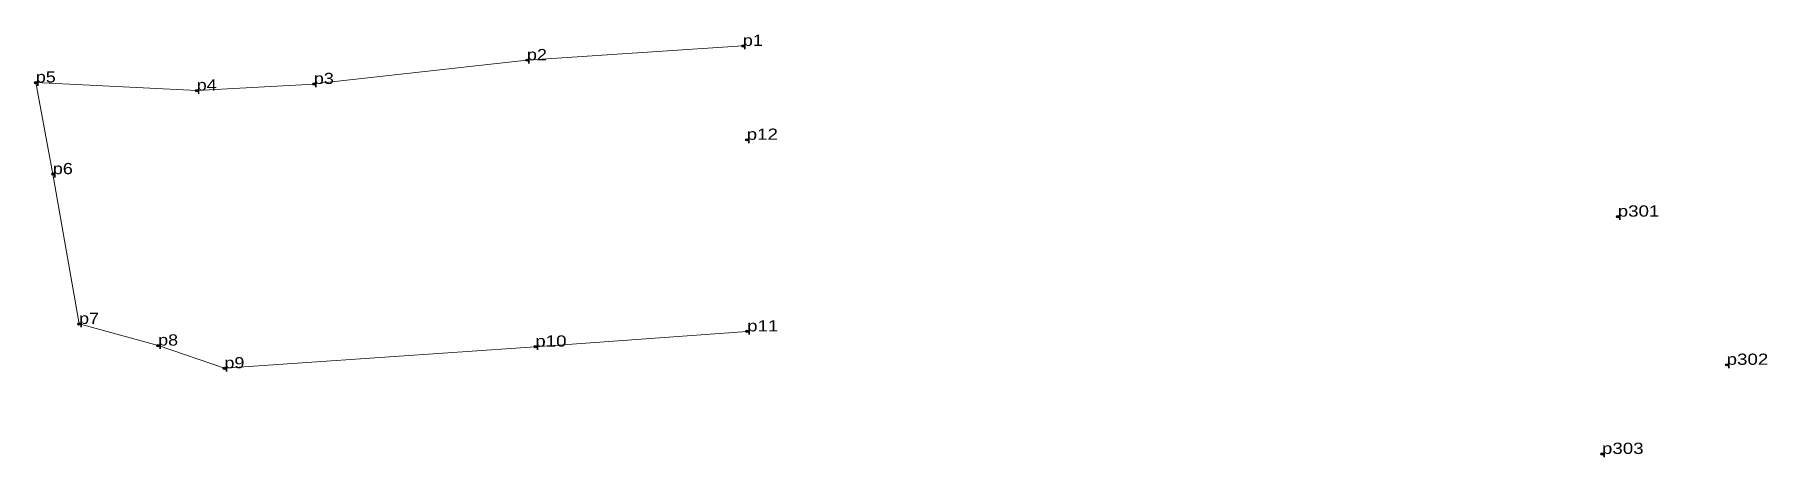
# Model space of a CAD drawing. Header units: metres. Extents: x 548074 to 551397, y 1820931 to 1822977.
# Drawn here: x 549501.6 to 549779.9, y 1821663.3 to 1821731.1 of the extents above; entities that cross this region are included whole.
import ezdxf

# ---------------------------------------------------------------- set-up
doc = ezdxf.new("R2010")
doc.units = ezdxf.units.M
doc.header["$LTSCALE"] = 0.72
doc.header["$PDMODE"] = 32
doc.header["$PDSIZE"] = 0.36
doc.layers.add('12', color=7, linetype='Continuous')
doc.layers.add('7', color=7, linetype='Continuous')
doc.layers.add('17', color=7, linetype='Continuous', lineweight=13)

msp = doc.modelspace()

# ---------------------------------------------------------------- texts
at = {"layer": '12'}
for s, width, p in [('p2', 1.2, (549580.69, 1821726.98)), ('p1', 1.2, (549615.36, 1821729.27)), ('p5', 1.2, (549501.82, 1821723.4)), ('p4', 1.2, (549527.66, 1821722.11)), ('p3', 1.2, (549546.47, 1821723.16)), ('p12', 1.25, (549615.98, 1821714.21)), ('p6', 1.2, (549504.56, 1821708.7)), ('p301', 1.25, (549755.85, 1821701.89)), ('p7', 1.2, (549508.77, 1821684.68)), ('p11', 1.25, (549616.05, 1821683.48)), ('p8', 1.2, (549521.46, 1821681.21)), ('p10', 1.25, (549582.03, 1821681.04)), ('p9', 1.2, (549532.11, 1821677.56)), ('p302', 1.25, (549773.34, 1821678.12)), ('p303', 1.25, (549753.32, 1821663.83))]:
    msp.add_text(s, height=1.8, dxfattribs=dict(at, width=width)).set_placement(p)

# ---------------------------------------------------------------- linework, layer by layer
at = {"layer": '17'}
for points in [[(549615.36, 1821729.27), (549580.69, 1821726.98), (549546.47, 1821723.17)], [(549546.47, 1821723.16), (549527.66, 1821722.11), (549501.82, 1821723.39), (549504.56, 1821708.71), (549508.77, 1821684.67), (549521.46, 1821681.21), (549532.11, 1821677.56), (549582.03, 1821681.03), (549616.05, 1821683.48)]]:
    msp.add_lwpolyline(points, dxfattribs=at)
at = {"layer": '7'}
for p in [(549615.36, 1821729.27), (549580.69, 1821726.98), (549501.82, 1821723.39), (549546.47, 1821723.17), (549527.66, 1821722.11), (549615.98, 1821714.21), (549504.56, 1821708.71), (549755.85, 1821701.89), (549508.77, 1821684.67), (549521.46, 1821681.21), (549582.03, 1821681.03), (549616.05, 1821683.48), (549532.11, 1821677.56), (549773.35, 1821678.12), (549753.32, 1821663.83)]:
    msp.add_point(p, dxfattribs=at)

msp.set_redraw_order([(e.dxf.handle, doc.entitydb.next_handle()) for e in msp.query("TEXT MTEXT ATTDEF DIMENSION ARC_DIMENSION")])  # texts and dimensions are drawn at this point

doc.saveas('drawing.dxf')
